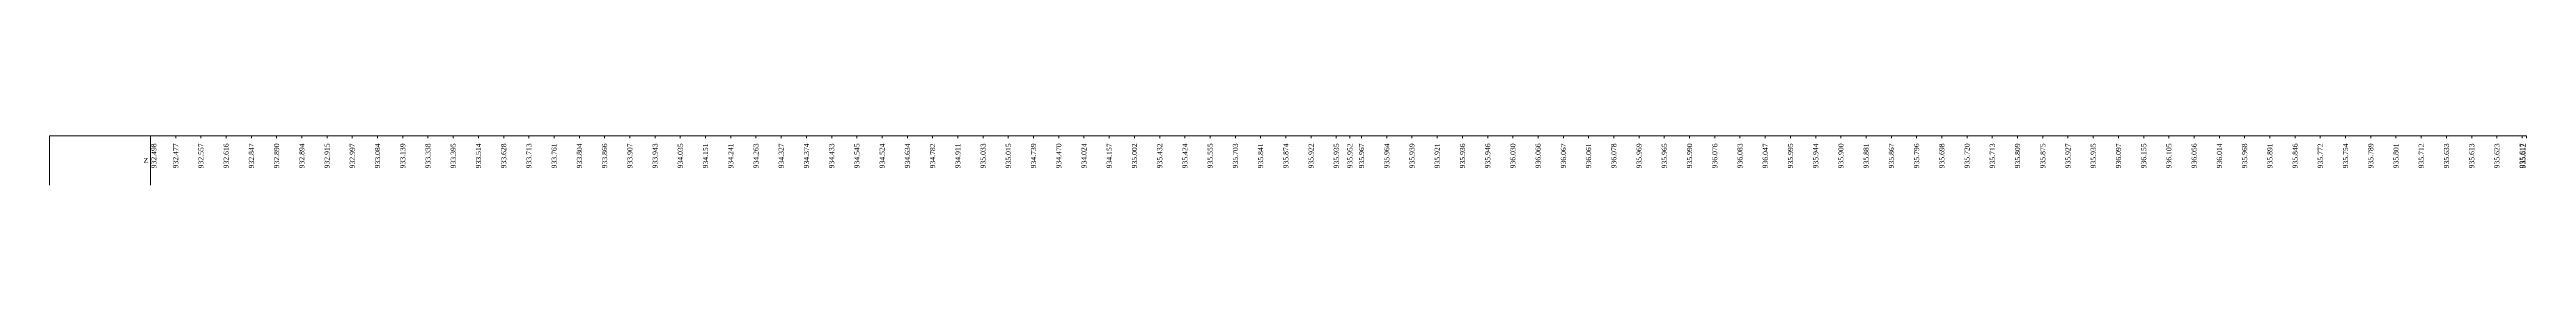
# Model space of a CAD drawing. Header units: metres. Extents: x 478603 to 489313, y 4282657 to 4289463.
# Drawn here: x 484087 to 484577.9, y 4285978.9 to 4285988.7 of the extents above; entities that cross this region are included whole.
import ezdxf

# ---------------------------------------------------------------- set-up
doc = ezdxf.new("R2010")
doc.units = ezdxf.units.M
doc.layers.add('PR_ENK_Z', color=96, linetype='Continuous', lineweight=0)
doc.layers.add('PR_PROFIL', color=153, linetype='Continuous', lineweight=0)
doc.styles.get("Standard").update_dxf_attribs({"font": 'times.ttf'})

msp = doc.modelspace()

# ---------------------------------------------------------------- linework, layer by layer
at = {"layer": 'PR_PROFIL'}
for p, q in [((484087.04, 4285988.73), (484577.89, 4285988.73)), ((484087.04, 4285978.86), (484087.04, 4285988.73)), ((484107.04, 4285978.86), (484107.04, 4285988.73)), ((484107.04, 4285988.23), (484107.04, 4285988.73)), ((484112.04, 4285988.23), (484112.04, 4285988.73)), ((484117.04, 4285988.23), (484117.04, 4285988.73)), ((484122.04, 4285988.23), (484122.04, 4285988.73)), ((484127.04, 4285988.23), (484127.04, 4285988.73)), ((484132.04, 4285988.23), (484132.04, 4285988.73)), ((484137.04, 4285988.23), (484137.04, 4285988.73)), ((484142.04, 4285988.23), (484142.04, 4285988.73)), ((484147.04, 4285988.23), (484147.04, 4285988.73)), ((484152.04, 4285988.23), (484152.04, 4285988.73)), ((484157.04, 4285988.23), (484157.04, 4285988.73)), ((484162.04, 4285988.23), (484162.04, 4285988.73)), ((484167.04, 4285988.23), (484167.04, 4285988.73)), ((484172.04, 4285988.23), (484172.04, 4285988.73)), ((484177.04, 4285988.23), (484177.04, 4285988.73)), ((484182.04, 4285988.23), (484182.04, 4285988.73)), ((484187.04, 4285988.23), (484187.04, 4285988.73)), ((484192.04, 4285988.23), (484192.04, 4285988.73)), ((484197.04, 4285988.23), (484197.04, 4285988.73)), ((484202.04, 4285988.23), (484202.04, 4285988.73)), ((484207.04, 4285988.23), (484207.04, 4285988.73)), ((484212.04, 4285988.23), (484212.04, 4285988.73)), ((484217.04, 4285988.23), (484217.04, 4285988.73)), ((484222.04, 4285988.23), (484222.04, 4285988.73)), ((484227.04, 4285988.23), (484227.04, 4285988.73)), ((484232.04, 4285988.23), (484232.04, 4285988.73)), ((484237.04, 4285988.23), (484237.04, 4285988.73)), ((484242.04, 4285988.23), (484242.04, 4285988.73)), ((484247.04, 4285988.23), (484247.04, 4285988.73)), ((484252.04, 4285988.23), (484252.04, 4285988.73)), ((484257.04, 4285988.23), (484257.04, 4285988.73)), ((484262.04, 4285988.23), (484262.04, 4285988.73)), ((484267.04, 4285988.23), (484267.04, 4285988.73)), ((484272.04, 4285988.23), (484272.04, 4285988.73)), ((484277.04, 4285988.23), (484277.04, 4285988.73)), ((484282.04, 4285988.23), (484282.04, 4285988.73)), ((484287.04, 4285988.23), (484287.04, 4285988.73)), ((484292.04, 4285988.23), (484292.04, 4285988.73)), ((484297.04, 4285988.23), (484297.04, 4285988.73)), ((484302.04, 4285988.23), (484302.04, 4285988.73)), ((484307.04, 4285988.23), (484307.04, 4285988.73)), ((484312.04, 4285988.23), (484312.04, 4285988.73)), ((484317.04, 4285988.23), (484317.04, 4285988.73)), ((484322.04, 4285988.23), (484322.04, 4285988.73)), ((484327.04, 4285988.23), (484327.04, 4285988.73)), ((484332.04, 4285988.23), (484332.04, 4285988.73)), ((484337.04, 4285988.23), (484337.04, 4285988.73)), ((484342.04, 4285988.23), (484342.04, 4285988.73)), ((484344.74, 4285988.23), (484344.74, 4285988.73)), ((484347.04, 4285988.23), (484347.04, 4285988.73)), ((484352.04, 4285988.23), (484352.04, 4285988.73)), ((484357.04, 4285988.23), (484357.04, 4285988.73)), ((484362.04, 4285988.23), (484362.04, 4285988.73)), ((484367.04, 4285988.23), (484367.04, 4285988.73)), ((484372.04, 4285988.23), (484372.04, 4285988.73)), ((484377.04, 4285988.23), (484377.04, 4285988.73)), ((484382.04, 4285988.23), (484382.04, 4285988.73)), ((484387.04, 4285988.23), (484387.04, 4285988.73)), ((484392.04, 4285988.23), (484392.04, 4285988.73)), ((484397.04, 4285988.23), (484397.04, 4285988.73)), ((484402.04, 4285988.23), (484402.04, 4285988.73)), ((484407.04, 4285988.23), (484407.04, 4285988.73)), ((484412.04, 4285988.23), (484412.04, 4285988.73)), ((484417.04, 4285988.23), (484417.04, 4285988.73)), ((484422.04, 4285988.23), (484422.04, 4285988.73)), ((484427.04, 4285988.23), (484427.04, 4285988.73)), ((484432.04, 4285988.23), (484432.04, 4285988.73)), ((484437.04, 4285988.23), (484437.04, 4285988.73)), ((484442.04, 4285988.23), (484442.04, 4285988.73)), ((484447.04, 4285988.23), (484447.04, 4285988.73)), ((484452.04, 4285988.23), (484452.04, 4285988.73)), ((484457.04, 4285988.23), (484457.04, 4285988.73)), ((484462.04, 4285988.23), (484462.04, 4285988.73)), ((484467.04, 4285988.23), (484467.04, 4285988.73)), ((484472.04, 4285988.23), (484472.04, 4285988.73)), ((484477.04, 4285988.23), (484477.04, 4285988.73)), ((484482.04, 4285988.23), (484482.04, 4285988.73)), ((484487.04, 4285988.23), (484487.04, 4285988.73)), ((484492.04, 4285988.23), (484492.04, 4285988.73)), ((484497.04, 4285988.23), (484497.04, 4285988.73)), ((484502.04, 4285988.23), (484502.04, 4285988.73)), ((484507.04, 4285988.23), (484507.04, 4285988.73)), ((484512.04, 4285988.23), (484512.04, 4285988.73)), ((484517.04, 4285988.23), (484517.04, 4285988.73)), ((484522.04, 4285988.23), (484522.04, 4285988.73)), ((484527.04, 4285988.23), (484527.04, 4285988.73)), ((484532.04, 4285988.23), (484532.04, 4285988.73)), ((484537.04, 4285988.23), (484537.04, 4285988.73)), ((484542.04, 4285988.23), (484542.04, 4285988.73)), ((484547.04, 4285988.23), (484547.04, 4285988.73)), ((484552.04, 4285988.23), (484552.04, 4285988.73)), ((484557.04, 4285988.23), (484557.04, 4285988.73)), ((484562.04, 4285988.23), (484562.04, 4285988.73)), ((484567.04, 4285988.23), (484567.04, 4285988.73)), ((484572.04, 4285988.23), (484572.04, 4285988.73)), ((484577.04, 4285988.23), (484577.04, 4285988.73)), ((484577.89, 4285988.23), (484577.89, 4285988.73))]:
    msp.add_line(p, q, dxfattribs=at)

# ---------------------------------------------------------------- texts
at = {"layer": 'PR_ENK_Z'}
for s, p in [('932.498', (484108.21, 4285982.23)), ('932.477', (484112.54, 4285982.23)), ('932.557', (484117.54, 4285982.23)), ('932.616', (484122.54, 4285982.23)), ('932.847', (484127.54, 4285982.23)), ('932.890', (484132.54, 4285982.23)), ('932.894', (484137.54, 4285982.23)), ('932.915', (484142.54, 4285982.23)), ('932.997', (484147.54, 4285982.23)), ('933.084', (484152.54, 4285982.23)), ('933.139', (484157.54, 4285982.23)), ('933.338', (484162.54, 4285982.23)), ('933.395', (484167.54, 4285982.23)), ('933.514', (484172.54, 4285982.23)), ('933.628', (484177.54, 4285982.23)), ('933.713', (484182.54, 4285982.23)), ('933.761', (484187.54, 4285982.23)), ('933.804', (484192.54, 4285982.23)), ('933.866', (484197.54, 4285982.23)), ('933.907', (484202.54, 4285982.23)), ('933.943', (484207.54, 4285982.23)), ('934.035', (484212.54, 4285982.23)), ('934.151', (484217.54, 4285982.23)), ('934.241', (484222.54, 4285982.23)), ('934.263', (484227.54, 4285982.23)), ('934.327', (484232.54, 4285982.23)), ('934.374', (484237.54, 4285982.23)), ('934.433', (484242.54, 4285982.23)), ('934.545', (484247.54, 4285982.23)), ('934.524', (484252.54, 4285982.23)), ('934.634', (484257.54, 4285982.23)), ('934.782', (484262.54, 4285982.23)), ('934.911', (484267.54, 4285982.23)), ('935.033', (484272.54, 4285982.23)), ('935.015', (484277.54, 4285982.23)), ('934.739', (484282.54, 4285982.23)), ('934.470', (484287.54, 4285982.23)), ('934.024', (484292.54, 4285982.23)), ('934.157', (484297.54, 4285982.23)), ('935.002', (484302.54, 4285982.23)), ('935.432', (484307.54, 4285982.23)), ('935.424', (484312.54, 4285982.23)), ('935.555', (484317.54, 4285982.23)), ('935.703', (484322.54, 4285982.23)), ('935.841', (484327.54, 4285982.23)), ('935.874', (484332.54, 4285982.23)), ('935.922', (484337.54, 4285982.23)), ('935.935', (484342.54, 4285982.23)), ('935.952', (484345.24, 4285982.23)), ('935.967', (484347.54, 4285982.23)), ('935.964', (484352.54, 4285982.23)), ('935.939', (484357.54, 4285982.23)), ('935.921', (484362.54, 4285982.23)), ('935.936', (484367.54, 4285982.23)), ('935.946', (484372.54, 4285982.23)), ('936.030', (484377.54, 4285982.23)), ('936.066', (484382.54, 4285982.23)), ('936.067', (484387.54, 4285982.23)), ('936.061', (484392.54, 4285982.23)), ('936.078', (484397.54, 4285982.23)), ('935.969', (484402.54, 4285982.23)), ('935.965', (484407.54, 4285982.23)), ('935.990', (484412.54, 4285982.23)), ('936.076', (484417.54, 4285982.23)), ('936.083', (484422.54, 4285982.23)), ('936.047', (484427.54, 4285982.23)), ('935.995', (484432.54, 4285982.23)), ('935.944', (484437.54, 4285982.23)), ('935.900', (484442.54, 4285982.23)), ('935.881', (484447.54, 4285982.23)), ('935.867', (484452.54, 4285982.23)), ('935.796', (484457.54, 4285982.23)), ('935.698', (484462.54, 4285982.23)), ('935.720', (484467.54, 4285982.23)), ('935.713', (484472.54, 4285982.23)), ('935.809', (484477.54, 4285982.23)), ('935.875', (484482.54, 4285982.23)), ('935.927', (484487.54, 4285982.23)), ('935.935', (484492.54, 4285982.23)), ('936.097', (484497.54, 4285982.23)), ('936.155', (484502.54, 4285982.23)), ('936.105', (484507.54, 4285982.23)), ('936.056', (484512.54, 4285982.23)), ('936.014', (484517.54, 4285982.23)), ('935.968', (484522.54, 4285982.23)), ('935.891', (484527.54, 4285982.23)), ('935.846', (484532.54, 4285982.23)), ('935.772', (484537.54, 4285982.23)), ('935.754', (484542.54, 4285982.23)), ('935.789', (484547.54, 4285982.23)), ('935.801', (484552.54, 4285982.23)), ('935.712', (484557.54, 4285982.23)), ('935.633', (484562.54, 4285982.23)), ('935.613', (484567.54, 4285982.23)), ('935.623', (484572.54, 4285982.23)), ('935.617', (484577.54, 4285982.23)), ('935.612', (484577.73, 4285982.23))]:
    msp.add_text(s, height=1, rotation=90, dxfattribs=at).set_placement(p)
msp.add_text('Z', height=1, dxfattribs=at).set_placement((484105.67, 4285983.3))

doc.saveas('drawing.dxf')
